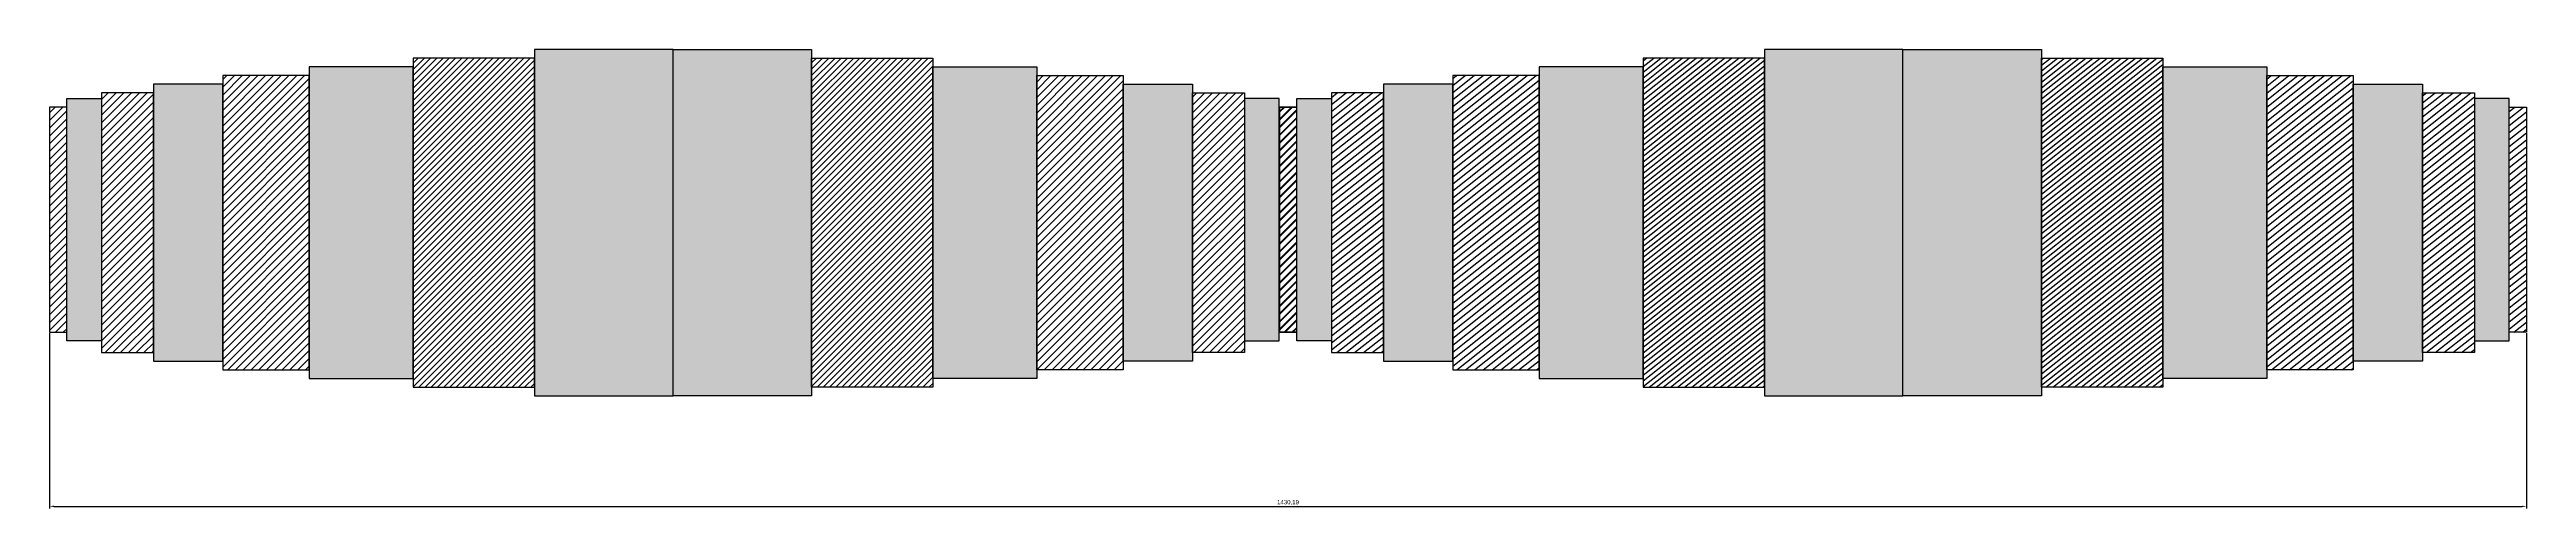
# Model space of a CAD drawing. Header units: millimetres. Extents: x -23990235 to 2059238, y -1997529 to 2001477.
# Drawn here: x 2112 to 3542, y -6298 to -6033 of the extents above; entities that cross this region are included whole.
import ezdxf

# ---------------------------------------------------------------- set-up
doc = ezdxf.new("R2010")
doc.units = ezdxf.units.MM
doc.styles.get("Standard").update_dxf_attribs({"font": 'arial.ttf'})
doc.dimstyles.new('ISO-25', dxfattribs={"dimtxt": 2.5, "dimasz": 2.5, "dimexe": 1.25, "dimexo": 0.625, "dimtad": 1, "dimtxsty": 'Standard', "dimcen": 2.5, "dimadec": 0, "dimazin": 0, "dimtfac": 1, "dimtmove": 0, "dimatfit": 3, "dimfxl": 1, "dimarcsym": 0})

# ---------------------------------------------------------------- blocks, each defined once
blk = doc.blocks.new('*D13')
at = {"color": 0, "lineweight": -2, "transparency": 16777216}
for p, q in [((2111.8, -6196.6), (2111.8, -6297.7)), ((3542, -6196.6), (3542, -6297.7)), ((2114.3, -6296.5), (3539.5, -6296.5))]:
    blk.add_line(p, q, dxfattribs=at)
at = {"color": 0, "transparency": 16777216}
for points in [[(2114.3, -6296.1), (2114.3, -6296.9), (2111.8, -6296.5)], [(3539.5, -6296.1), (3539.5, -6296.9), (3542, -6296.5)]]:
    blk.add_solid(points, dxfattribs=at)
at = {"layer": 'Defpoints', "color": 0, "transparency": 16777216}
for p in [(2111.8, -6196), (3542, -6196), (3542, -6296.5)]:
    blk.add_point(p, dxfattribs=at)
at = {"color": 0, "transparency": 16777216, "insert": (2826.9, -6294.3), "char_height": 2.5, "attachment_point": 5}
blk.add_mtext('1430,19', dxfattribs=at)

msp = doc.modelspace()

# ---------------------------------------------------------------- hatches: boundary and pattern name
at = {"true_color": 0x636466}
h = msp.add_hatch(color=251, dxfattribs=at)
h.dxf.hatch_style = 1
h.paths.add_polyline_path([(2391.784, -6032.768), (2471.784, -6032.768), (2471.784, -6232.768), (2391.784, -6232.768)])
h = msp.add_hatch(color=251, dxfattribs=at)
h.dxf.hatch_style = 1
h.paths.add_polyline_path([(2551.784, -6032.768), (2471.784, -6032.768), (2471.784, -6232.768), (2551.784, -6232.768)])
h = msp.add_hatch(color=251, dxfattribs=at)
h.dxf.hatch_style = 1
h.paths.add_polyline_path([(3101.972, -6032.768), (3181.972, -6032.768), (3181.972, -6232.768), (3101.972, -6232.768)])
h = msp.add_hatch(color=251, dxfattribs=at)
h.dxf.hatch_style = 1
h.paths.add_polyline_path([(3261.972, -6032.768), (3181.972, -6032.768), (3181.972, -6232.768), (3261.972, -6232.768)])
h = msp.add_hatch()
h.set_pattern_fill('ANSI31', color=256)
h.paths.add_polyline_path([(2211.784, -6217.768), (2261.784, -6217.768), (2261.784, -6047.768), (2211.784, -6047.768)])
h = msp.add_hatch(color=251, dxfattribs=at)
h.dxf.hatch_style = 1
h.paths.add_polyline_path([(2261.784, -6042.768), (2321.784, -6042.768), (2321.784, -6222.768), (2261.784, -6222.768)])
h = msp.add_hatch()
h.set_pattern_fill('ANSI31', color=256, scale=0.8)
h.paths.add_polyline_path([(2321.784, -6227.768), (2391.784, -6227.768), (2391.784, -6037.768), (2321.784, -6037.768)])
h = msp.add_hatch()
h.set_pattern_fill('ANSI31', color=256, scale=0.8)
h.paths.add_polyline_path([(2621.784, -6037.768), (2551.784, -6037.768), (2551.784, -6227.768), (2621.784, -6227.768)])
h = msp.add_hatch(color=251, dxfattribs=at)
h.dxf.hatch_style = 1
h.paths.add_polyline_path([(2681.784, -6042.768), (2621.784, -6042.768), (2621.784, -6222.768), (2681.784, -6222.768)])
h = msp.add_hatch()
h.set_pattern_fill('ANSI31', color=256)
h.paths.add_polyline_path([(2731.784, -6047.768), (2681.784, -6047.768), (2681.784, -6217.768), (2731.784, -6217.768)])
h = msp.add_hatch()
h.set_pattern_fill('ANSI31', color=256, angle=353.38235)
h.paths.add_polyline_path([(2921.972, -6217.768), (2971.972, -6217.768), (2971.972, -6047.768), (2921.972, -6047.768)])
h = msp.add_hatch(color=251, dxfattribs=at)
h.dxf.hatch_style = 1
h.paths.add_polyline_path([(2971.972, -6042.768), (3031.972, -6042.768), (3031.972, -6222.768), (2971.972, -6222.768)])
h = msp.add_hatch()
h.set_pattern_fill('ANSI31', color=256, scale=0.8, angle=353.38235)
h.paths.add_polyline_path([(3031.972, -6227.768), (3101.972, -6227.768), (3101.972, -6037.768), (3031.972, -6037.768)])
h = msp.add_hatch()
h.set_pattern_fill('ANSI31', color=256, scale=0.8, angle=353.38235)
h.paths.add_polyline_path([(3331.972, -6037.768), (3261.972, -6037.768), (3261.972, -6227.768), (3331.972, -6227.768)])
h = msp.add_hatch(color=251, dxfattribs=at)
h.dxf.hatch_style = 1
h.paths.add_polyline_path([(3391.972, -6042.768), (3331.972, -6042.768), (3331.972, -6222.768), (3391.972, -6222.768)])
h = msp.add_hatch()
h.set_pattern_fill('ANSI31', color=256, angle=353.38235)
h.paths.add_polyline_path([(3441.972, -6047.768), (3391.972, -6047.768), (3391.972, -6217.768), (3441.972, -6217.768)])
h = msp.add_hatch(color=251, dxfattribs=at)
h.dxf.hatch_style = 1
h.paths.add_polyline_path([(2121.784, -6060.972), (2141.784, -6060.972), (2141.784, -6200.972), (2121.784, -6200.972)])
h = msp.add_hatch()
h.set_pattern_fill('ANSI31', color=256)
h.paths.add_polyline_path([(2171.784, -6057.768), (2141.784, -6057.768), (2141.784, -6207.768), (2171.784, -6207.768)])
h = msp.add_hatch(color=251, dxfattribs=at)
h.dxf.hatch_style = 1
h.paths.add_polyline_path([(2171.784, -6052.768), (2211.784, -6052.768), (2211.784, -6212.768), (2171.784, -6212.768)])
h = msp.add_hatch(color=251, dxfattribs=at)
h.dxf.hatch_style = 1
h.paths.add_polyline_path([(2771.784, -6052.768), (2731.784, -6052.768), (2731.784, -6212.768), (2771.784, -6212.768)])
h = msp.add_hatch()
h.set_pattern_fill('ANSI31', color=256)
h.paths.add_polyline_path([(2771.784, -6207.768), (2801.784, -6207.768), (2801.784, -6057.768), (2771.784, -6057.768)])
h = msp.add_hatch(color=251, dxfattribs=at)
h.dxf.hatch_style = 1
h.paths.add_polyline_path([(2821.784, -6060.972), (2801.784, -6060.972), (2801.784, -6200.972), (2821.784, -6200.972)])
h = msp.add_hatch(color=251, dxfattribs=at)
h.dxf.hatch_style = 1
h.paths.add_polyline_path([(2831.972, -6060.972), (2851.972, -6060.972), (2851.972, -6200.972), (2831.972, -6200.972)])
h = msp.add_hatch()
h.set_pattern_fill('ANSI31', color=256, angle=353.38235)
h.paths.add_polyline_path([(2881.972, -6057.768), (2851.972, -6057.768), (2851.972, -6207.768), (2881.972, -6207.768)])
h = msp.add_hatch(color=251, dxfattribs=at)
h.dxf.hatch_style = 1
h.paths.add_polyline_path([(2881.972, -6052.768), (2921.972, -6052.768), (2921.972, -6212.768), (2881.972, -6212.768)])
h = msp.add_hatch(color=251, dxfattribs=at)
h.dxf.hatch_style = 1
h.paths.add_polyline_path([(3481.972, -6052.768), (3441.972, -6052.768), (3441.972, -6212.768), (3481.972, -6212.768)])
h = msp.add_hatch()
h.set_pattern_fill('ANSI31', color=256, angle=353.38235)
h.paths.add_polyline_path([(3481.972, -6207.768), (3511.972, -6207.768), (3511.972, -6057.768), (3481.972, -6057.768)])
h = msp.add_hatch(color=251, dxfattribs=at)
h.dxf.hatch_style = 1
h.paths.add_polyline_path([(3531.972, -6060.972), (3511.972, -6060.972), (3511.972, -6200.972), (3531.972, -6200.972)])
h = msp.add_hatch()
h.set_pattern_fill('ANSI31', color=256)
h.paths.add_polyline_path([(2121.784, -6065.972), (2111.784, -6065.972), (2111.784, -6195.972), (2121.784, -6195.972)])
h = msp.add_hatch()
h.set_pattern_fill('ANSI31', color=256)
h.paths.add_polyline_path([(2821.784, -6195.972), (2831.784, -6195.972), (2831.784, -6065.972), (2821.784, -6065.972)])
h = msp.add_hatch()
h.set_pattern_fill('ANSI31', color=256)
h.set_pattern_definition([(45, (3215.3656, 426.498), (-2.245064, 2.245064), [])])
h.paths.add_polyline_path([(2831.972, -6065.972), (2821.972, -6065.972), (2821.972, -6195.972), (2831.972, -6195.972)])
h = msp.add_hatch()
h.set_pattern_fill('ANSI31', color=256, angle=353.38235)
h.paths.add_polyline_path([(3531.972, -6195.972), (3541.972, -6195.972), (3541.972, -6065.972), (3531.972, -6065.972)])

# ---------------------------------------------------------------- linework, layer by layer
for points in [[(2471.784, -6032.768), (2391.784, -6032.768), (2391.784, -6232.768), (2471.784, -6232.768)], [(2471.784, -6032.768), (2551.784, -6032.768), (2551.784, -6232.768), (2471.784, -6232.768)], [(3181.972, -6032.768), (3101.972, -6032.768), (3101.972, -6232.768), (3181.972, -6232.768)], [(3181.972, -6032.768), (3261.972, -6032.768), (3261.972, -6232.768), (3181.972, -6232.768)], [(2261.784, -6047.768), (2211.784, -6047.768), (2211.784, -6217.768), (2261.784, -6217.768)], [(2321.784, -6042.768), (2261.784, -6042.768), (2261.784, -6222.768), (2321.784, -6222.768)], [(2391.784, -6037.768), (2321.784, -6037.768), (2321.784, -6227.768), (2391.784, -6227.768)], [(2551.784, -6037.768), (2621.784, -6037.768), (2621.784, -6227.768), (2551.784, -6227.768)], [(2621.784, -6042.768), (2681.784, -6042.768), (2681.784, -6222.768), (2621.784, -6222.768)], [(2681.784, -6047.768), (2731.784, -6047.768), (2731.784, -6217.768), (2681.784, -6217.768)], [(2971.972, -6047.768), (2921.972, -6047.768), (2921.972, -6217.768), (2971.972, -6217.768)], [(3031.972, -6042.768), (2971.972, -6042.768), (2971.972, -6222.768), (3031.972, -6222.768)], [(3101.972, -6037.768), (3031.972, -6037.768), (3031.972, -6227.768), (3101.972, -6227.768)], [(3261.972, -6037.768), (3331.972, -6037.768), (3331.972, -6227.768), (3261.972, -6227.768)], [(3331.972, -6042.768), (3391.972, -6042.768), (3391.972, -6222.768), (3331.972, -6222.768)], [(3391.972, -6047.768), (3441.972, -6047.768), (3441.972, -6217.768), (3391.972, -6217.768)], [(2121.784, -6060.972), (2141.784, -6060.972), (2141.784, -6200.972), (2121.784, -6200.972)], [(2171.784, -6057.768), (2141.784, -6057.768), (2141.784, -6207.768), (2171.784, -6207.768)], [(2211.784, -6052.768), (2171.784, -6052.768), (2171.784, -6212.768), (2211.784, -6212.768)], [(2731.784, -6052.768), (2771.784, -6052.768), (2771.784, -6212.768), (2731.784, -6212.768)], [(2771.784, -6057.768), (2801.784, -6057.768), (2801.784, -6207.768), (2771.784, -6207.768)], [(2821.784, -6060.972), (2801.784, -6060.972), (2801.784, -6200.972), (2821.784, -6200.972)], [(2831.972, -6060.972), (2851.972, -6060.972), (2851.972, -6200.972), (2831.972, -6200.972)], [(2881.972, -6057.768), (2851.972, -6057.768), (2851.972, -6207.768), (2881.972, -6207.768)], [(2921.972, -6052.768), (2881.972, -6052.768), (2881.972, -6212.768), (2921.972, -6212.768)], [(3441.972, -6052.768), (3481.972, -6052.768), (3481.972, -6212.768), (3441.972, -6212.768)], [(3481.972, -6057.768), (3511.972, -6057.768), (3511.972, -6207.768), (3481.972, -6207.768)], [(3531.972, -6060.972), (3511.972, -6060.972), (3511.972, -6200.972), (3531.972, -6200.972)], [(2121.784, -6065.972), (2111.784, -6065.972), (2111.784, -6195.972), (2121.784, -6195.972)], [(2821.784, -6065.972), (2831.784, -6065.972), (2831.784, -6195.972), (2821.784, -6195.972)], [(2831.972, -6065.972), (2821.972, -6065.972), (2821.972, -6195.972), (2831.972, -6195.972)], [(3531.972, -6065.972), (3541.972, -6065.972), (3541.972, -6195.972), (3531.972, -6195.972)]]:
    msp.add_lwpolyline(points, close=True)
msp.add_circle((9900.73, 2576.022), 1998900.664)

# ---------------------------------------------------------------- dimensions: what is measured, and where the dimension line sits
dim = msp.add_linear_dim(base=(3541.972, -6296.47), p1=(2111.784, -6195.972), p2=(3541.972, -6195.972), dimstyle='ISO-25')
dim.commit()
dim.dimension.update_dxf_attribs({"geometry": '*D13', "text_midpoint": (2826.878, -6294.342)})

doc.saveas('drawing.dxf')
